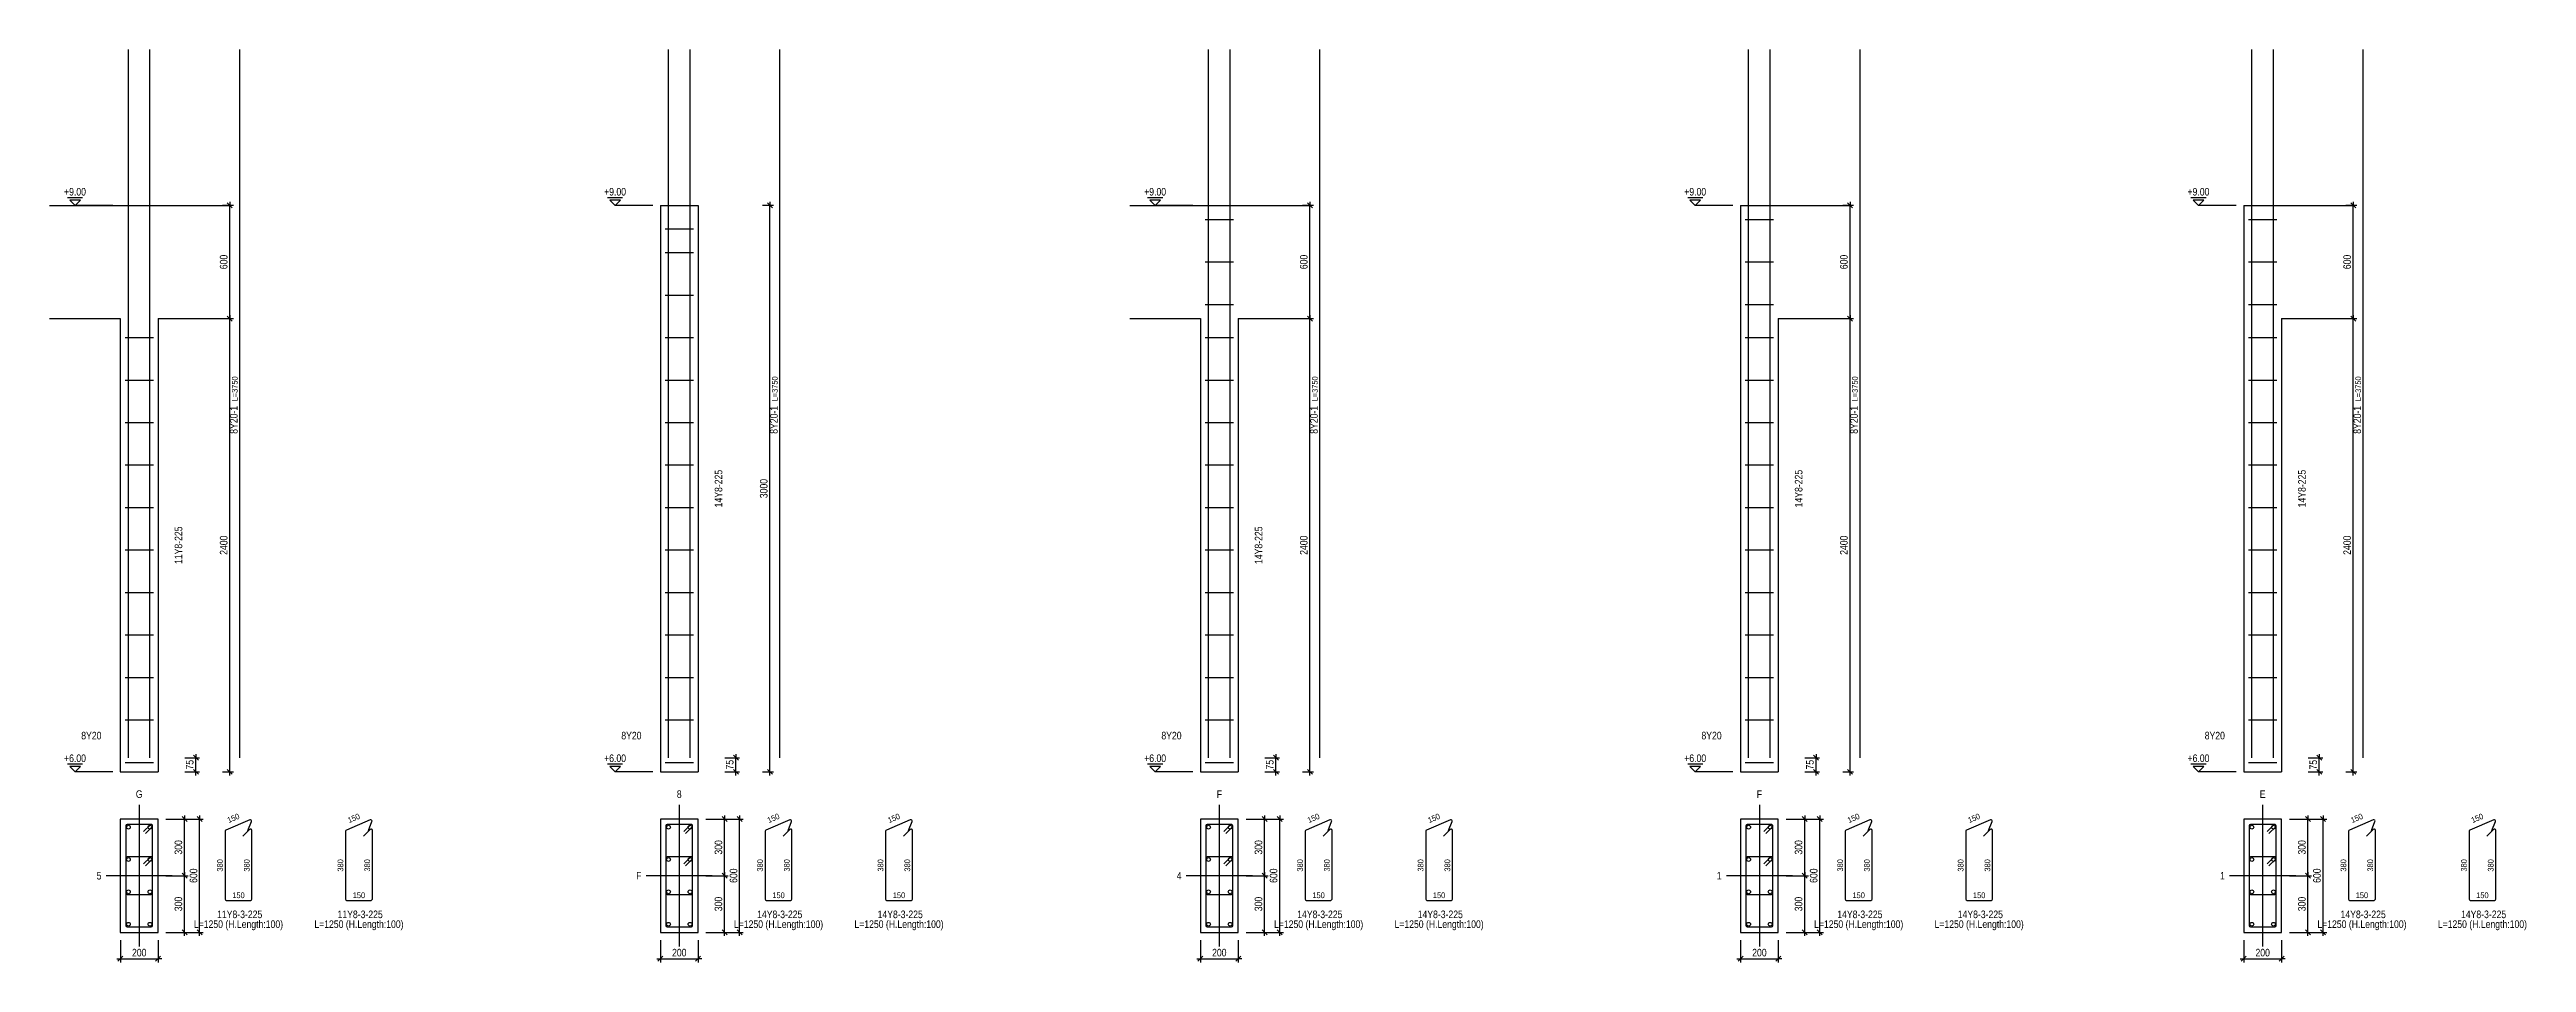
# Model space of a CAD drawing. Extents: x 0 to 206258, y -403073 to 0.
# Drawn here: x 122243 to 155051, y -130139 to -118053 of the extents above; entities that cross this region are included whole.
import ezdxf
from ezdxf.enums import TextEntityAlignment as Align
from ezdxf.lldxf.tags import DXFTag

# ---------------------------------------------------------------- set-up
doc = ezdxf.new("R2010")
doc.units = 0
doc.header["$LTSCALE"] = 1000
for name, color, linetype in [('Axis Line(Dir 1)', 8, 'CENTER2'), ('Axis Line(Dir 2)', 150, 'CENTER2'), ('Column Line(D)', 1, 'Continuous'), ('Dimension Line', 5, 'Continuous'), ('Dimension Text', 5, 'Continuous'), ('Link Line', 3, 'Continuous'), ('Rebar Label', 6, 'Continuous'), ('Rebar Length Text', 8, 'Continuous'), ('Rebar Line', 7, 'Continuous'), ('Top Rebar Label', 6, 'Continuous'), ('Top Rebar Length Text', 8, 'Continuous'), ('Top Rebar Line', 7, 'Continuous')]:
    doc.layers.add(name, color=color, linetype=linetype)
for name, color, linetype, true_color in [('Level Mark Line', 253, 'Continuous', 0x828282), ('Level Mark Text', 253, 'Continuous', 0x828282), ('Link Label', 94, 'Continuous', 0x008100), ('Link Length Text', 94, 'Continuous', 0x008100)]:
    doc.layers.add(name, color=color, linetype=linetype, true_color=true_color)
doc.styles.add('Dimension Text', font='ARIALN.TTF', dxfattribs={"height": 100})
doc.styles.add('Level Mark Text', font='ARIALN.TTF', dxfattribs={"height": 100})
doc.styles.add('Link Label', font='ARIALN.TTF', dxfattribs={"height": 100})
doc.styles.add('Link Length Text', font='ARIALN.TTF', dxfattribs={"height": 100})
doc.styles.add('Rebar Label', font='ARIALN.TTF', dxfattribs={"height": 100})
doc.styles.add('Rebar Length Text', font='ARIALN.TTF', dxfattribs={"height": 75})
doc.styles.add('Top Rebar Label', font='ARIALN.TTF', dxfattribs={"height": 100})
doc.styles.add('Top Rebar Length Text', font='ARIALN.TTF', dxfattribs={"height": 75})
tags = doc.linetypes.add('CENTER2', pattern=[1.125, 0.75, -0.125, 0.125, -0.125]).pattern_tags.tags
tags[10:11] = [DXFTag(74, 4), DXFTag(75, 0), DXFTag(340, '0'), DXFTag(46, 0.0), DXFTag(50, 0.0), DXFTag(44, 0.0), DXFTag(45, 0.0)]
tags[8:9] = [DXFTag(74, 4), DXFTag(75, 0), DXFTag(340, '0'), DXFTag(46, 0.0), DXFTag(50, 0.0), DXFTag(44, 0.0), DXFTag(45, 0.0)]
tags[6:7] = [DXFTag(74, 4), DXFTag(75, 0), DXFTag(340, '0'), DXFTag(46, 0.0), DXFTag(50, 0.0), DXFTag(44, 0.0), DXFTag(45, 0.0)]
tags[4:5] = [DXFTag(74, 4), DXFTag(75, 0), DXFTag(340, '0'), DXFTag(46, 0.0), DXFTag(50, 0.0), DXFTag(44, 0.0), DXFTag(45, 0.0)]
doc.dimstyles.new('COLUMNELV', dxfattribs={"dimtxt": 100, "dimasz": 30, "dimexe": 48.3, "dimexo": 103.5, "dimgap": 30, "dimtad": 1, "dimtoh": 1, "dimdec": 1, "dimlfac": 0.4, "dimdsep": 46, "dimtxsty": 'Dimension Text', "dimblk": 'PCDIM_TICK', "dimcen": 0.09, "dimclrd": 5, "dimclre": 5, "dimclrt": 5, "dimadec": 1, "dimazin": 0, "dimtp": 1, "dimtm": 1, "dimtfac": 1, "dimtdec": 4, "dimtofl": 0, "dimtmove": 0, "dimatfit": 3, "dimfxl": 1, "dimtolj": 1, "dimtzin": 0, "dimarcsym": 0})

msp = doc.modelspace()

# ---------------------------------------------------------------- texts
at = {"layer": 'Dimension Text', "transparency": 33554687, "style": 'Dimension Text'}
for s, p in [('G', (123430.562, -127990.237)), ('8', (130583.947, -127990.237)), ('F', (137737.331, -127990.237)), ('F', (144890.716, -127990.237)), ('E', (151556.601, -127990.237))]:
    msp.add_text(s, height=100, dxfattribs=at).set_placement(p, align=Align.BOTTOM_CENTER)
for s, p in [('5', (122930.562, -128990.237)), ('F', (130083.947, -128990.237)), ('4', (137237.331, -128990.237)), ('1', (144390.716, -128990.237)), ('1', (151056.601, -128990.237))]:
    msp.add_text(s, height=100, dxfattribs=at).set_placement(p, align=Align.MIDDLE_RIGHT)
at = {"layer": 'Level Mark Text', "transparency": 33554687, "style": 'Level Mark Text'}
for s, p in [('+9.00', (122580.562, -120015.237)), ('+9.00', (129733.947, -120015.237)), ('+9.00', (136887.331, -120015.237)), ('+9.00', (144040.716, -120015.237)), ('+9.00', (150706.601, -120015.237)), ('+6.00', (122580.562, -127515.237)), ('+6.00', (129733.947, -127515.237)), ('+6.00', (136887.331, -127515.237)), ('+6.00', (144040.716, -127515.237)), ('+6.00', (150706.601, -127515.237))]:
    msp.add_text(s, height=100, dxfattribs=at).set_placement(p, align=Align.BOTTOM_CENTER)
at = {"layer": 'Link Label', "transparency": 33554687, "style": 'Link Label'}
for s, p in [(' 11Y8-3-225', (124745.562, -129551.904)), (' 11Y8-3-225', (126341.152, -129551.904)), (' 14Y8-3-225', (131898.947, -129551.904)), (' 14Y8-3-225', (133494.537, -129551.904)), (' 14Y8-3-225', (139052.331, -129551.904)), (' 14Y8-3-225', (140647.921, -129551.904)), (' 14Y8-3-225', (146205.716, -129551.904)), (' 14Y8-3-225', (147801.306, -129551.904)), (' 14Y8-3-225', (152871.601, -129551.904)), (' 14Y8-3-225', (154467.191, -129551.904))]:
    msp.add_text(s, height=100, dxfattribs=at).set_placement(p, align=Align.CENTER)
at = {"layer": 'Link Length Text', "transparency": 33554687, "style": 'Link Length Text'}
for p in [(124745.562, -129681.904), (126341.152, -129681.904), (131898.947, -129681.904), (133494.537, -129681.904), (139052.331, -129681.904), (140647.921, -129681.904), (146205.716, -129681.904), (147801.306, -129681.904), (152871.601, -129681.904), (154467.191, -129681.904)]:
    msp.add_text('L=1250 (H.Length:100)', height=100, dxfattribs=at).set_placement(p, align=Align.CENTER)
at = {"layer": 'Rebar Label', "transparency": 33554687, "style": 'Rebar Label'}
for s, p in [('14Y8-225', (131183.947, -123865.237)), ('14Y8-225', (145490.716, -123865.237)), ('14Y8-225', (152156.601, -123865.237)), ('11Y8-225', (124030.562, -124615.237)), ('14Y8-225', (138337.331, -124615.237))]:
    msp.add_text(s, height=100, rotation=90, dxfattribs=at).set_placement(p, align=Align.BOTTOM_CENTER)
at = {"layer": 'Rebar Length Text', "transparency": 33554687, "style": 'Rebar Length Text'}
for s, rotation, p in [('150', 22.9057699, (124691.783, -128262.961)), ('150', 22.9057699, (126287.373, -128262.961)), ('150', 22.9057699, (131845.168, -128262.961)), ('150', 22.9057699, (133440.758, -128262.961)), ('150', 22.9057699, (138998.553, -128262.961)), ('150', 22.9057699, (140594.142, -128262.961)), ('150', 22.9057699, (146151.937, -128262.961)), ('150', 22.9057699, (147747.527, -128262.961)), ('150', 22.9057699, (152817.822, -128262.961)), ('150', 22.9057699, (154413.412, -128262.961)), ('380', 90, (124538.062, -128853.571)), ('380', 90, (124893.062, -128853.571)), ('380', 90, (126133.652, -128853.571)), ('380', 90, (126488.652, -128853.571)), ('380', 90, (131691.447, -128853.571)), ('380', 90, (132046.447, -128853.571)), ('380', 90, (133287.037, -128853.571)), ('380', 90, (133642.037, -128853.571)), ('380', 90, (138844.831, -128853.571)), ('380', 90, (139199.831, -128853.571)), ('380', 90, (140440.421, -128853.571)), ('380', 90, (140795.421, -128853.571)), ('380', 90, (145998.216, -128853.571)), ('380', 90, (146353.216, -128853.571)), ('380', 90, (147593.806, -128853.571)), ('380', 90, (147948.806, -128853.571)), ('380', 90, (152664.101, -128853.571)), ('380', 90, (153019.101, -128853.571)), ('380', 90, (154259.691, -128853.571)), ('380', 90, (154614.691, -128853.571))]:
    msp.add_text(s, height=75, rotation=rotation, dxfattribs=at).set_placement(p, align=Align.CENTER)
for p in [(124745.562, -129286.904), (126341.152, -129286.904), (131898.947, -129286.904), (133494.537, -129286.904), (139052.331, -129286.904), (140647.921, -129286.904), (146205.716, -129286.904), (147801.306, -129286.904), (152871.601, -129286.904), (154467.191, -129286.904)]:
    msp.add_text('150', height=75, dxfattribs=at).set_placement(p, align=Align.CENTER)
at = {"layer": 'Top Rebar Label', "transparency": 33554687, "style": 'Top Rebar Label'}
for p in [(124733.915, -122770.237), (131887.3, -122770.237), (139040.684, -122770.237), (146194.069, -122770.237), (152859.954, -122770.237)]:
    msp.add_text(' 8Y20-1', height=100, rotation=90, dxfattribs=at).set_placement(p, align=Align.RIGHT)
for p in [(122930.562, -127215.237), (130083.947, -127215.237), (137237.331, -127215.237), (144390.716, -127215.237), (151056.601, -127215.237)]:
    msp.add_text(' 8Y20', height=100, dxfattribs=at).set_placement(p, align=Align.BOTTOM_RIGHT)
at = {"layer": 'Top Rebar Length Text', "transparency": 33554687, "style": 'Top Rebar Length Text'}
for p in [(124733.915, -122710.237), (131887.3, -122710.237), (139040.684, -122710.237), (146194.069, -122710.237), (152859.954, -122710.237)]:
    msp.add_text('L=3750', height=75, rotation=90, dxfattribs=at).set_placement(p)

# ---------------------------------------------------------------- blocks, each defined once
blk = doc.blocks.new('PCDIM_TICK')
at = {"layer": 'Dimension Line', "color": 0, "transparency": 33554687}
for p, q in [((1.1, 1.1), (-1.1, -1.1)), ((1.6, 0), (0, 0))]:
    blk.add_line(p, q, dxfattribs=at)
blk = doc.blocks.new('*U2252')
at = {"layer": 'Dimension Line', "color": 5, "true_color": 0x0000ff, "transparency": 16777216}
for p, q in [((124534, -121615), (124679, -121615)), ((124631, -127615), (124631, -121615)), ((124534, -127615), (124679, -127615))]:
    blk.add_line(p, q, dxfattribs=at)
at = {"layer": 'Dimension Line', "color": 5, "true_color": 0x0000ff, "transparency": 16777216, "xscale": 30, "yscale": 30}
for p, rotation in [((124631, -121615), 89.99999999999447), ((124631, -127615), 269.9999999999834)]:
    blk.add_blockref('PCDIM_TICK', p, dxfattribs=dict(at, rotation=rotation))
at = {"layer": 'Dimension Line', "color": 5, "true_color": 0x0000ff, "transparency": 16777216, "insert": (124601, -124615), "char_height": 100, "width": 247.25, "attachment_point": 8, "rotation": 90, "style": 'Dimension Text'}
blk.add_mtext('2400', dxfattribs=at)
blk = doc.blocks.new('*U2253')
at = {"layer": 'Dimension Line', "color": 5, "true_color": 0x0000ff, "transparency": 16777216}
for p, q in [((124534, -120115), (124679, -120115)), ((124631, -121615), (124631, -120115)), ((124534, -121615), (124679, -121615))]:
    blk.add_line(p, q, dxfattribs=at)
at = {"layer": 'Dimension Line', "color": 5, "true_color": 0x0000ff, "transparency": 16777216, "xscale": 30, "yscale": 30}
for p, rotation in [((124631, -120115), 89.99999999999447), ((124631, -121615), 269.9999999999834)]:
    blk.add_blockref('PCDIM_TICK', p, dxfattribs=dict(at, rotation=rotation))
at = {"layer": 'Dimension Line', "color": 5, "true_color": 0x0000ff, "transparency": 16777216, "insert": (124601, -120865), "char_height": 100, "width": 181.97, "attachment_point": 8, "rotation": 90, "style": 'Dimension Text'}
blk.add_mtext('600', dxfattribs=at)
blk = doc.blocks.new('*U2254')
at = {"layer": 'Dimension Line', "color": 5, "true_color": 0x0000ff, "transparency": 16777216}
for p, q in [((124034, -127428), (124229, -127428)), ((124034, -127615), (124229, -127615)), ((124181, -127615), (124181, -127428))]:
    blk.add_line(p, q, dxfattribs=at)
at = {"layer": 'Dimension Line', "color": 5, "true_color": 0x0000ff, "transparency": 16777216, "xscale": 30, "yscale": 30}
for p, rotation in [((124181, -127428), 89.99999999999447), ((124181, -127615), 269.9999999999834)]:
    blk.add_blockref('PCDIM_TICK', p, dxfattribs=dict(at, rotation=rotation))
at = {"layer": 'Dimension Line', "color": 5, "true_color": 0x0000ff, "transparency": 16777216, "insert": (124151, -127521), "char_height": 100, "width": 117.23, "attachment_point": 8, "rotation": 90, "style": 'Dimension Text'}
blk.add_mtext('75', dxfattribs=at)
blk = doc.blocks.new('*U2255')
at = {"layer": 'Dimension Line', "color": 5, "true_color": 0x0000ff, "transparency": 16777216}
for p, q in [((123181, -129844), (123181, -130139)), ((123681, -129844), (123681, -130139)), ((123181, -130090), (123681, -130090))]:
    blk.add_line(p, q, dxfattribs=at)
at = {"layer": 'Dimension Line', "color": 5, "true_color": 0x0000ff, "transparency": 16777216, "xscale": 30, "yscale": 30, "rotation": 180.0000000000004}
blk.add_blockref('PCDIM_TICK', (123181, -130090), dxfattribs=at)
at = {"layer": 'Dimension Line', "color": 5, "true_color": 0x0000ff, "transparency": 16777216, "xscale": 30, "yscale": 30}
blk.add_blockref('PCDIM_TICK', (123681, -130090), dxfattribs=at)
at = {"layer": 'Dimension Line', "color": 5, "true_color": 0x0000ff, "transparency": 16777216, "insert": (123431, -130060), "char_height": 100, "width": 182.77, "attachment_point": 8, "style": 'Dimension Text'}
blk.add_mtext('200', dxfattribs=at)
blk = doc.blocks.new('*U2256')
at = {"layer": 'Dimension Line', "color": 5, "true_color": 0x0000ff, "transparency": 16777216}
for p, q in [((123784, -128990), (124079, -128990)), ((124031, -129740), (124031, -128990)), ((123784, -129740), (124079, -129740))]:
    blk.add_line(p, q, dxfattribs=at)
at = {"layer": 'Dimension Line', "color": 5, "true_color": 0x0000ff, "transparency": 16777216, "xscale": 30, "yscale": 30}
for p, rotation in [((124031, -128990), 89.99999999999447), ((124031, -129740), 269.9999999999834)]:
    blk.add_blockref('PCDIM_TICK', p, dxfattribs=dict(at, rotation=rotation))
at = {"layer": 'Dimension Line', "color": 5, "true_color": 0x0000ff, "transparency": 16777216, "insert": (124001, -129365), "char_height": 100, "width": 181.5, "attachment_point": 8, "rotation": 90, "style": 'Dimension Text'}
blk.add_mtext('300', dxfattribs=at)
blk = doc.blocks.new('*U2257')
at = {"layer": 'Dimension Line', "color": 5, "true_color": 0x0000ff, "transparency": 16777216}
for p, q in [((123784, -128240), (124079, -128240)), ((124031, -128990), (124031, -128240)), ((123784, -128990), (124079, -128990))]:
    blk.add_line(p, q, dxfattribs=at)
at = {"layer": 'Dimension Line', "color": 5, "true_color": 0x0000ff, "transparency": 16777216, "xscale": 30, "yscale": 30}
for p, rotation in [((124031, -128240), 89.99999999999447), ((124031, -128990), 269.9999999999834)]:
    blk.add_blockref('PCDIM_TICK', p, dxfattribs=dict(at, rotation=rotation))
at = {"layer": 'Dimension Line', "color": 5, "true_color": 0x0000ff, "transparency": 16777216, "insert": (124001, -128615), "char_height": 100, "width": 181.5, "attachment_point": 8, "rotation": 90, "style": 'Dimension Text'}
blk.add_mtext('300', dxfattribs=at)
blk = doc.blocks.new('*U2258')
at = {"layer": 'Dimension Line', "color": 5, "true_color": 0x0000ff, "transparency": 16777216}
for p, q in [((123784, -128240), (124279, -128240)), ((124231, -129740), (124231, -128240)), ((123784, -129740), (124279, -129740))]:
    blk.add_line(p, q, dxfattribs=at)
at = {"layer": 'Dimension Line', "color": 5, "true_color": 0x0000ff, "transparency": 16777216, "xscale": 30, "yscale": 30}
for p, rotation in [((124231, -128240), 89.99999999999447), ((124231, -129740), 269.9999999999834)]:
    blk.add_blockref('PCDIM_TICK', p, dxfattribs=dict(at, rotation=rotation))
at = {"layer": 'Dimension Line', "color": 5, "true_color": 0x0000ff, "transparency": 16777216, "insert": (124201, -128990), "char_height": 100, "width": 181.97, "attachment_point": 8, "rotation": 90, "style": 'Dimension Text'}
blk.add_mtext('600', dxfattribs=at)
blk = doc.blocks.new('*U2259')
at = {"layer": 'Dimension Line', "color": 5, "true_color": 0x0000ff, "transparency": 16777216}
for p, q in [((131687, -120115), (131832, -120115)), ((131784, -127615), (131784, -120115)), ((131687, -127615), (131832, -127615))]:
    blk.add_line(p, q, dxfattribs=at)
at = {"layer": 'Dimension Line', "color": 5, "true_color": 0x0000ff, "transparency": 16777216, "xscale": 30, "yscale": 30}
for p, rotation in [((131784, -120115), 89.99999999999447), ((131784, -127615), 269.9999999999834)]:
    blk.add_blockref('PCDIM_TICK', p, dxfattribs=dict(at, rotation=rotation))
at = {"layer": 'Dimension Line', "color": 5, "true_color": 0x0000ff, "transparency": 16777216, "insert": (131754, -123865), "char_height": 100, "width": 245.98, "attachment_point": 8, "rotation": 90, "style": 'Dimension Text'}
blk.add_mtext('3000', dxfattribs=at)
blk = doc.blocks.new('*U2260')
at = {"layer": 'Dimension Line', "color": 5, "true_color": 0x0000ff, "transparency": 16777216}
for p, q in [((131187, -127428), (131382, -127428)), ((131187, -127615), (131382, -127615)), ((131334, -127615), (131334, -127428))]:
    blk.add_line(p, q, dxfattribs=at)
at = {"layer": 'Dimension Line', "color": 5, "true_color": 0x0000ff, "transparency": 16777216, "xscale": 30, "yscale": 30}
for p, rotation in [((131334, -127428), 89.99999999999447), ((131334, -127615), 269.9999999999834)]:
    blk.add_blockref('PCDIM_TICK', p, dxfattribs=dict(at, rotation=rotation))
at = {"layer": 'Dimension Line', "color": 5, "true_color": 0x0000ff, "transparency": 16777216, "insert": (131304, -127521), "char_height": 100, "width": 117.23, "attachment_point": 8, "rotation": 90, "style": 'Dimension Text'}
blk.add_mtext('75', dxfattribs=at)
blk = doc.blocks.new('*U2261')
at = {"layer": 'Dimension Line', "color": 5, "true_color": 0x0000ff, "transparency": 16777216}
for p, q in [((130334, -129844), (130334, -130139)), ((130834, -129844), (130834, -130139)), ((130334, -130090), (130834, -130090))]:
    blk.add_line(p, q, dxfattribs=at)
at = {"layer": 'Dimension Line', "color": 5, "true_color": 0x0000ff, "transparency": 16777216, "xscale": 30, "yscale": 30, "rotation": 180.0000000000004}
blk.add_blockref('PCDIM_TICK', (130334, -130090), dxfattribs=at)
at = {"layer": 'Dimension Line', "color": 5, "true_color": 0x0000ff, "transparency": 16777216, "xscale": 30, "yscale": 30}
blk.add_blockref('PCDIM_TICK', (130834, -130090), dxfattribs=at)
at = {"layer": 'Dimension Line', "color": 5, "true_color": 0x0000ff, "transparency": 16777216, "insert": (130584, -130060), "char_height": 100, "width": 182.77, "attachment_point": 8, "style": 'Dimension Text'}
blk.add_mtext('200', dxfattribs=at)
blk = doc.blocks.new('*U2262')
at = {"layer": 'Dimension Line', "color": 5, "true_color": 0x0000ff, "transparency": 16777216}
for p, q in [((130937, -128990), (131232, -128990)), ((131184, -129740), (131184, -128990)), ((130937, -129740), (131232, -129740))]:
    blk.add_line(p, q, dxfattribs=at)
at = {"layer": 'Dimension Line', "color": 5, "true_color": 0x0000ff, "transparency": 16777216, "xscale": 30, "yscale": 30}
for p, rotation in [((131184, -128990), 89.99999999999447), ((131184, -129740), 269.9999999999834)]:
    blk.add_blockref('PCDIM_TICK', p, dxfattribs=dict(at, rotation=rotation))
at = {"layer": 'Dimension Line', "color": 5, "true_color": 0x0000ff, "transparency": 16777216, "insert": (131154, -129365), "char_height": 100, "width": 181.5, "attachment_point": 8, "rotation": 90, "style": 'Dimension Text'}
blk.add_mtext('300', dxfattribs=at)
blk = doc.blocks.new('*U2263')
at = {"layer": 'Dimension Line', "color": 5, "true_color": 0x0000ff, "transparency": 16777216}
for p, q in [((130937, -128240), (131232, -128240)), ((131184, -128990), (131184, -128240)), ((130937, -128990), (131232, -128990))]:
    blk.add_line(p, q, dxfattribs=at)
at = {"layer": 'Dimension Line', "color": 5, "true_color": 0x0000ff, "transparency": 16777216, "xscale": 30, "yscale": 30}
for p, rotation in [((131184, -128240), 89.99999999999447), ((131184, -128990), 269.9999999999834)]:
    blk.add_blockref('PCDIM_TICK', p, dxfattribs=dict(at, rotation=rotation))
at = {"layer": 'Dimension Line', "color": 5, "true_color": 0x0000ff, "transparency": 16777216, "insert": (131154, -128615), "char_height": 100, "width": 181.5, "attachment_point": 8, "rotation": 90, "style": 'Dimension Text'}
blk.add_mtext('300', dxfattribs=at)
blk = doc.blocks.new('*U2264')
at = {"layer": 'Dimension Line', "color": 5, "true_color": 0x0000ff, "transparency": 16777216}
for p, q in [((130937, -128240), (131432, -128240)), ((131384, -129740), (131384, -128240)), ((130937, -129740), (131432, -129740))]:
    blk.add_line(p, q, dxfattribs=at)
at = {"layer": 'Dimension Line', "color": 5, "true_color": 0x0000ff, "transparency": 16777216, "xscale": 30, "yscale": 30}
for p, rotation in [((131384, -128240), 89.99999999999447), ((131384, -129740), 269.9999999999834)]:
    blk.add_blockref('PCDIM_TICK', p, dxfattribs=dict(at, rotation=rotation))
at = {"layer": 'Dimension Line', "color": 5, "true_color": 0x0000ff, "transparency": 16777216, "insert": (131354, -128990), "char_height": 100, "width": 181.97, "attachment_point": 8, "rotation": 90, "style": 'Dimension Text'}
blk.add_mtext('600', dxfattribs=at)
blk = doc.blocks.new('*U2265')
at = {"layer": 'Dimension Line', "color": 5, "true_color": 0x0000ff, "transparency": 16777216}
for p, q in [((138841, -121615), (138986, -121615)), ((138937, -127615), (138937, -121615)), ((138841, -127615), (138986, -127615))]:
    blk.add_line(p, q, dxfattribs=at)
at = {"layer": 'Dimension Line', "color": 5, "true_color": 0x0000ff, "transparency": 16777216, "xscale": 30, "yscale": 30}
for p, rotation in [((138937, -121615), 89.99999999999447), ((138937, -127615), 269.9999999999834)]:
    blk.add_blockref('PCDIM_TICK', p, dxfattribs=dict(at, rotation=rotation))
at = {"layer": 'Dimension Line', "color": 5, "true_color": 0x0000ff, "transparency": 16777216, "insert": (138907, -124615), "char_height": 100, "width": 247.25, "attachment_point": 8, "rotation": 90, "style": 'Dimension Text'}
blk.add_mtext('2400', dxfattribs=at)
blk = doc.blocks.new('*U2266')
at = {"layer": 'Dimension Line', "color": 5, "true_color": 0x0000ff, "transparency": 16777216}
for p, q in [((138841, -120115), (138986, -120115)), ((138937, -121615), (138937, -120115)), ((138841, -121615), (138986, -121615))]:
    blk.add_line(p, q, dxfattribs=at)
at = {"layer": 'Dimension Line', "color": 5, "true_color": 0x0000ff, "transparency": 16777216, "xscale": 30, "yscale": 30}
for p, rotation in [((138937, -120115), 89.99999999999447), ((138937, -121615), 269.9999999999834)]:
    blk.add_blockref('PCDIM_TICK', p, dxfattribs=dict(at, rotation=rotation))
at = {"layer": 'Dimension Line', "color": 5, "true_color": 0x0000ff, "transparency": 16777216, "insert": (138907, -120865), "char_height": 100, "width": 181.97, "attachment_point": 8, "rotation": 90, "style": 'Dimension Text'}
blk.add_mtext('600', dxfattribs=at)
blk = doc.blocks.new('*U2267')
at = {"layer": 'Dimension Line', "color": 5, "true_color": 0x0000ff, "transparency": 16777216}
for p, q in [((138341, -127428), (138536, -127428)), ((138341, -127615), (138536, -127615)), ((138487, -127615), (138487, -127428))]:
    blk.add_line(p, q, dxfattribs=at)
at = {"layer": 'Dimension Line', "color": 5, "true_color": 0x0000ff, "transparency": 16777216, "xscale": 30, "yscale": 30}
for p, rotation in [((138487, -127428), 89.99999999999447), ((138487, -127615), 269.9999999999834)]:
    blk.add_blockref('PCDIM_TICK', p, dxfattribs=dict(at, rotation=rotation))
at = {"layer": 'Dimension Line', "color": 5, "true_color": 0x0000ff, "transparency": 16777216, "insert": (138457, -127521), "char_height": 100, "width": 117.23, "attachment_point": 8, "rotation": 90, "style": 'Dimension Text'}
blk.add_mtext('75', dxfattribs=at)
blk = doc.blocks.new('*U2268')
at = {"layer": 'Dimension Line', "color": 5, "true_color": 0x0000ff, "transparency": 16777216}
for p, q in [((137487, -129844), (137487, -130139)), ((137987, -129844), (137987, -130139)), ((137487, -130090), (137987, -130090))]:
    blk.add_line(p, q, dxfattribs=at)
at = {"layer": 'Dimension Line', "color": 5, "true_color": 0x0000ff, "transparency": 16777216, "xscale": 30, "yscale": 30, "rotation": 180.0000000000004}
blk.add_blockref('PCDIM_TICK', (137487, -130090), dxfattribs=at)
at = {"layer": 'Dimension Line', "color": 5, "true_color": 0x0000ff, "transparency": 16777216, "xscale": 30, "yscale": 30}
blk.add_blockref('PCDIM_TICK', (137987, -130090), dxfattribs=at)
at = {"layer": 'Dimension Line', "color": 5, "true_color": 0x0000ff, "transparency": 16777216, "insert": (137737, -130060), "char_height": 100, "width": 182.77, "attachment_point": 8, "style": 'Dimension Text'}
blk.add_mtext('200', dxfattribs=at)
blk = doc.blocks.new('*U2269')
at = {"layer": 'Dimension Line', "color": 5, "true_color": 0x0000ff, "transparency": 16777216}
for p, q in [((138091, -128990), (138386, -128990)), ((138337, -129740), (138337, -128990)), ((138091, -129740), (138386, -129740))]:
    blk.add_line(p, q, dxfattribs=at)
at = {"layer": 'Dimension Line', "color": 5, "true_color": 0x0000ff, "transparency": 16777216, "xscale": 30, "yscale": 30}
for p, rotation in [((138337, -128990), 89.99999999999447), ((138337, -129740), 269.9999999999834)]:
    blk.add_blockref('PCDIM_TICK', p, dxfattribs=dict(at, rotation=rotation))
at = {"layer": 'Dimension Line', "color": 5, "true_color": 0x0000ff, "transparency": 16777216, "insert": (138307, -129365), "char_height": 100, "width": 181.5, "attachment_point": 8, "rotation": 90, "style": 'Dimension Text'}
blk.add_mtext('300', dxfattribs=at)
blk = doc.blocks.new('*U2270')
at = {"layer": 'Dimension Line', "color": 5, "true_color": 0x0000ff, "transparency": 16777216}
for p, q in [((138091, -128240), (138386, -128240)), ((138337, -128990), (138337, -128240)), ((138091, -128990), (138386, -128990))]:
    blk.add_line(p, q, dxfattribs=at)
at = {"layer": 'Dimension Line', "color": 5, "true_color": 0x0000ff, "transparency": 16777216, "xscale": 30, "yscale": 30}
for p, rotation in [((138337, -128240), 89.99999999999447), ((138337, -128990), 269.9999999999834)]:
    blk.add_blockref('PCDIM_TICK', p, dxfattribs=dict(at, rotation=rotation))
at = {"layer": 'Dimension Line', "color": 5, "true_color": 0x0000ff, "transparency": 16777216, "insert": (138307, -128615), "char_height": 100, "width": 181.5, "attachment_point": 8, "rotation": 90, "style": 'Dimension Text'}
blk.add_mtext('300', dxfattribs=at)
blk = doc.blocks.new('*U2271')
at = {"layer": 'Dimension Line', "color": 5, "true_color": 0x0000ff, "transparency": 16777216}
for p, q in [((138091, -128240), (138586, -128240)), ((138537, -129740), (138537, -128240)), ((138091, -129740), (138586, -129740))]:
    blk.add_line(p, q, dxfattribs=at)
at = {"layer": 'Dimension Line', "color": 5, "true_color": 0x0000ff, "transparency": 16777216, "xscale": 30, "yscale": 30}
for p, rotation in [((138537, -128240), 89.99999999999447), ((138537, -129740), 269.9999999999834)]:
    blk.add_blockref('PCDIM_TICK', p, dxfattribs=dict(at, rotation=rotation))
at = {"layer": 'Dimension Line', "color": 5, "true_color": 0x0000ff, "transparency": 16777216, "insert": (138507, -128990), "char_height": 100, "width": 181.97, "attachment_point": 8, "rotation": 90, "style": 'Dimension Text'}
blk.add_mtext('600', dxfattribs=at)
blk = doc.blocks.new('*U2272')
at = {"layer": 'Dimension Line', "color": 5, "true_color": 0x0000ff, "transparency": 16777216}
for p, q in [((145994, -121615), (146139, -121615)), ((146091, -127615), (146091, -121615)), ((145994, -127615), (146139, -127615))]:
    blk.add_line(p, q, dxfattribs=at)
at = {"layer": 'Dimension Line', "color": 5, "true_color": 0x0000ff, "transparency": 16777216, "xscale": 30, "yscale": 30}
for p, rotation in [((146091, -121615), 89.99999999999447), ((146091, -127615), 269.9999999999834)]:
    blk.add_blockref('PCDIM_TICK', p, dxfattribs=dict(at, rotation=rotation))
at = {"layer": 'Dimension Line', "color": 5, "true_color": 0x0000ff, "transparency": 16777216, "insert": (146061, -124615), "char_height": 100, "width": 247.25, "attachment_point": 8, "rotation": 90, "style": 'Dimension Text'}
blk.add_mtext('2400', dxfattribs=at)
blk = doc.blocks.new('*U2273')
at = {"layer": 'Dimension Line', "color": 5, "true_color": 0x0000ff, "transparency": 16777216}
for p, q in [((145994, -120115), (146139, -120115)), ((146091, -121615), (146091, -120115)), ((145994, -121615), (146139, -121615))]:
    blk.add_line(p, q, dxfattribs=at)
at = {"layer": 'Dimension Line', "color": 5, "true_color": 0x0000ff, "transparency": 16777216, "xscale": 30, "yscale": 30}
for p, rotation in [((146091, -120115), 89.99999999999447), ((146091, -121615), 269.9999999999834)]:
    blk.add_blockref('PCDIM_TICK', p, dxfattribs=dict(at, rotation=rotation))
at = {"layer": 'Dimension Line', "color": 5, "true_color": 0x0000ff, "transparency": 16777216, "insert": (146061, -120865), "char_height": 100, "width": 181.97, "attachment_point": 8, "rotation": 90, "style": 'Dimension Text'}
blk.add_mtext('600', dxfattribs=at)
blk = doc.blocks.new('*U2274')
at = {"layer": 'Dimension Line', "color": 5, "true_color": 0x0000ff, "transparency": 16777216}
for p, q in [((145494, -127428), (145689, -127428)), ((145494, -127615), (145689, -127615)), ((145641, -127615), (145641, -127428))]:
    blk.add_line(p, q, dxfattribs=at)
at = {"layer": 'Dimension Line', "color": 5, "true_color": 0x0000ff, "transparency": 16777216, "xscale": 30, "yscale": 30}
for p, rotation in [((145641, -127428), 89.99999999999447), ((145641, -127615), 269.9999999999834)]:
    blk.add_blockref('PCDIM_TICK', p, dxfattribs=dict(at, rotation=rotation))
at = {"layer": 'Dimension Line', "color": 5, "true_color": 0x0000ff, "transparency": 16777216, "insert": (145611, -127521), "char_height": 100, "width": 117.23, "attachment_point": 8, "rotation": 90, "style": 'Dimension Text'}
blk.add_mtext('75', dxfattribs=at)
blk = doc.blocks.new('*U2275')
at = {"layer": 'Dimension Line', "color": 5, "true_color": 0x0000ff, "transparency": 16777216}
for p, q in [((144641, -129844), (144641, -130139)), ((145141, -129844), (145141, -130139)), ((144641, -130090), (145141, -130090))]:
    blk.add_line(p, q, dxfattribs=at)
at = {"layer": 'Dimension Line', "color": 5, "true_color": 0x0000ff, "transparency": 16777216, "xscale": 30, "yscale": 30, "rotation": 180.0000000000004}
blk.add_blockref('PCDIM_TICK', (144641, -130090), dxfattribs=at)
at = {"layer": 'Dimension Line', "color": 5, "true_color": 0x0000ff, "transparency": 16777216, "xscale": 30, "yscale": 30}
blk.add_blockref('PCDIM_TICK', (145141, -130090), dxfattribs=at)
at = {"layer": 'Dimension Line', "color": 5, "true_color": 0x0000ff, "transparency": 16777216, "insert": (144891, -130060), "char_height": 100, "width": 182.77, "attachment_point": 8, "style": 'Dimension Text'}
blk.add_mtext('200', dxfattribs=at)
blk = doc.blocks.new('*U2276')
at = {"layer": 'Dimension Line', "color": 5, "true_color": 0x0000ff, "transparency": 16777216}
for p, q in [((145244, -128990), (145539, -128990)), ((145491, -129740), (145491, -128990)), ((145244, -129740), (145539, -129740))]:
    blk.add_line(p, q, dxfattribs=at)
at = {"layer": 'Dimension Line', "color": 5, "true_color": 0x0000ff, "transparency": 16777216, "xscale": 30, "yscale": 30}
for p, rotation in [((145491, -128990), 89.99999999999447), ((145491, -129740), 269.9999999999834)]:
    blk.add_blockref('PCDIM_TICK', p, dxfattribs=dict(at, rotation=rotation))
at = {"layer": 'Dimension Line', "color": 5, "true_color": 0x0000ff, "transparency": 16777216, "insert": (145461, -129365), "char_height": 100, "width": 181.5, "attachment_point": 8, "rotation": 90, "style": 'Dimension Text'}
blk.add_mtext('300', dxfattribs=at)
blk = doc.blocks.new('*U2277')
at = {"layer": 'Dimension Line', "color": 5, "true_color": 0x0000ff, "transparency": 16777216}
for p, q in [((145244, -128240), (145539, -128240)), ((145491, -128990), (145491, -128240)), ((145244, -128990), (145539, -128990))]:
    blk.add_line(p, q, dxfattribs=at)
at = {"layer": 'Dimension Line', "color": 5, "true_color": 0x0000ff, "transparency": 16777216, "xscale": 30, "yscale": 30}
for p, rotation in [((145491, -128240), 89.99999999999447), ((145491, -128990), 269.9999999999834)]:
    blk.add_blockref('PCDIM_TICK', p, dxfattribs=dict(at, rotation=rotation))
at = {"layer": 'Dimension Line', "color": 5, "true_color": 0x0000ff, "transparency": 16777216, "insert": (145461, -128615), "char_height": 100, "width": 181.5, "attachment_point": 8, "rotation": 90, "style": 'Dimension Text'}
blk.add_mtext('300', dxfattribs=at)
blk = doc.blocks.new('*U2278')
at = {"layer": 'Dimension Line', "color": 5, "true_color": 0x0000ff, "transparency": 16777216}
for p, q in [((145244, -128240), (145739, -128240)), ((145691, -129740), (145691, -128240)), ((145244, -129740), (145739, -129740))]:
    blk.add_line(p, q, dxfattribs=at)
at = {"layer": 'Dimension Line', "color": 5, "true_color": 0x0000ff, "transparency": 16777216, "xscale": 30, "yscale": 30}
for p, rotation in [((145691, -128240), 89.99999999999447), ((145691, -129740), 269.9999999999834)]:
    blk.add_blockref('PCDIM_TICK', p, dxfattribs=dict(at, rotation=rotation))
at = {"layer": 'Dimension Line', "color": 5, "true_color": 0x0000ff, "transparency": 16777216, "insert": (145661, -128990), "char_height": 100, "width": 181.97, "attachment_point": 8, "rotation": 90, "style": 'Dimension Text'}
blk.add_mtext('600', dxfattribs=at)
blk = doc.blocks.new('*U2279')
at = {"layer": 'Dimension Line', "color": 5, "true_color": 0x0000ff, "transparency": 16777216}
for p, q in [((152660, -121615), (152805, -121615)), ((152757, -127615), (152757, -121615)), ((152660, -127615), (152805, -127615))]:
    blk.add_line(p, q, dxfattribs=at)
at = {"layer": 'Dimension Line', "color": 5, "true_color": 0x0000ff, "transparency": 16777216, "xscale": 30, "yscale": 30}
for p, rotation in [((152757, -121615), 89.99999999999447), ((152757, -127615), 269.9999999999834)]:
    blk.add_blockref('PCDIM_TICK', p, dxfattribs=dict(at, rotation=rotation))
at = {"layer": 'Dimension Line', "color": 5, "true_color": 0x0000ff, "transparency": 16777216, "insert": (152727, -124615), "char_height": 100, "width": 247.25, "attachment_point": 8, "rotation": 90, "style": 'Dimension Text'}
blk.add_mtext('2400', dxfattribs=at)
blk = doc.blocks.new('*U2280')
at = {"layer": 'Dimension Line', "color": 5, "true_color": 0x0000ff, "transparency": 16777216}
for p, q in [((152660, -120115), (152805, -120115)), ((152757, -121615), (152757, -120115)), ((152660, -121615), (152805, -121615))]:
    blk.add_line(p, q, dxfattribs=at)
at = {"layer": 'Dimension Line', "color": 5, "true_color": 0x0000ff, "transparency": 16777216, "xscale": 30, "yscale": 30}
for p, rotation in [((152757, -120115), 89.99999999999447), ((152757, -121615), 269.9999999999834)]:
    blk.add_blockref('PCDIM_TICK', p, dxfattribs=dict(at, rotation=rotation))
at = {"layer": 'Dimension Line', "color": 5, "true_color": 0x0000ff, "transparency": 16777216, "insert": (152727, -120865), "char_height": 100, "width": 181.97, "attachment_point": 8, "rotation": 90, "style": 'Dimension Text'}
blk.add_mtext('600', dxfattribs=at)
blk = doc.blocks.new('*U2281')
at = {"layer": 'Dimension Line', "color": 5, "true_color": 0x0000ff, "transparency": 16777216}
for p, q in [((152160, -127428), (152355, -127428)), ((152160, -127615), (152355, -127615)), ((152307, -127615), (152307, -127428))]:
    blk.add_line(p, q, dxfattribs=at)
at = {"layer": 'Dimension Line', "color": 5, "true_color": 0x0000ff, "transparency": 16777216, "xscale": 30, "yscale": 30}
for p, rotation in [((152307, -127428), 89.99999999999447), ((152307, -127615), 269.9999999999834)]:
    blk.add_blockref('PCDIM_TICK', p, dxfattribs=dict(at, rotation=rotation))
at = {"layer": 'Dimension Line', "color": 5, "true_color": 0x0000ff, "transparency": 16777216, "insert": (152277, -127521), "char_height": 100, "width": 117.23, "attachment_point": 8, "rotation": 90, "style": 'Dimension Text'}
blk.add_mtext('75', dxfattribs=at)
blk = doc.blocks.new('*U2282')
at = {"layer": 'Dimension Line', "color": 5, "true_color": 0x0000ff, "transparency": 16777216}
for p, q in [((151307, -129844), (151307, -130139)), ((151807, -129844), (151807, -130139)), ((151307, -130090), (151807, -130090))]:
    blk.add_line(p, q, dxfattribs=at)
at = {"layer": 'Dimension Line', "color": 5, "true_color": 0x0000ff, "transparency": 16777216, "xscale": 30, "yscale": 30, "rotation": 180.0000000000004}
blk.add_blockref('PCDIM_TICK', (151307, -130090), dxfattribs=at)
at = {"layer": 'Dimension Line', "color": 5, "true_color": 0x0000ff, "transparency": 16777216, "xscale": 30, "yscale": 30}
blk.add_blockref('PCDIM_TICK', (151807, -130090), dxfattribs=at)
at = {"layer": 'Dimension Line', "color": 5, "true_color": 0x0000ff, "transparency": 16777216, "insert": (151557, -130060), "char_height": 100, "width": 182.77, "attachment_point": 8, "style": 'Dimension Text'}
blk.add_mtext('200', dxfattribs=at)
blk = doc.blocks.new('*U2283')
at = {"layer": 'Dimension Line', "color": 5, "true_color": 0x0000ff, "transparency": 16777216}
for p, q in [((151910, -128990), (152205, -128990)), ((152157, -129740), (152157, -128990)), ((151910, -129740), (152205, -129740))]:
    blk.add_line(p, q, dxfattribs=at)
at = {"layer": 'Dimension Line', "color": 5, "true_color": 0x0000ff, "transparency": 16777216, "xscale": 30, "yscale": 30}
for p, rotation in [((152157, -128990), 89.99999999999447), ((152157, -129740), 269.9999999999834)]:
    blk.add_blockref('PCDIM_TICK', p, dxfattribs=dict(at, rotation=rotation))
at = {"layer": 'Dimension Line', "color": 5, "true_color": 0x0000ff, "transparency": 16777216, "insert": (152127, -129365), "char_height": 100, "width": 181.5, "attachment_point": 8, "rotation": 90, "style": 'Dimension Text'}
blk.add_mtext('300', dxfattribs=at)
blk = doc.blocks.new('*U2284')
at = {"layer": 'Dimension Line', "color": 5, "true_color": 0x0000ff, "transparency": 16777216}
for p, q in [((151910, -128240), (152205, -128240)), ((152157, -128990), (152157, -128240)), ((151910, -128990), (152205, -128990))]:
    blk.add_line(p, q, dxfattribs=at)
at = {"layer": 'Dimension Line', "color": 5, "true_color": 0x0000ff, "transparency": 16777216, "xscale": 30, "yscale": 30}
for p, rotation in [((152157, -128240), 89.99999999999447), ((152157, -128990), 269.9999999999834)]:
    blk.add_blockref('PCDIM_TICK', p, dxfattribs=dict(at, rotation=rotation))
at = {"layer": 'Dimension Line', "color": 5, "true_color": 0x0000ff, "transparency": 16777216, "insert": (152127, -128615), "char_height": 100, "width": 181.5, "attachment_point": 8, "rotation": 90, "style": 'Dimension Text'}
blk.add_mtext('300', dxfattribs=at)
blk = doc.blocks.new('*U2285')
at = {"layer": 'Dimension Line', "color": 5, "true_color": 0x0000ff, "transparency": 16777216}
for p, q in [((151910, -128240), (152405, -128240)), ((152357, -129740), (152357, -128240)), ((151910, -129740), (152405, -129740))]:
    blk.add_line(p, q, dxfattribs=at)
at = {"layer": 'Dimension Line', "color": 5, "true_color": 0x0000ff, "transparency": 16777216, "xscale": 30, "yscale": 30}
for p, rotation in [((152357, -128240), 89.99999999999447), ((152357, -129740), 269.9999999999834)]:
    blk.add_blockref('PCDIM_TICK', p, dxfattribs=dict(at, rotation=rotation))
at = {"layer": 'Dimension Line', "color": 5, "true_color": 0x0000ff, "transparency": 16777216, "insert": (152327, -128990), "char_height": 100, "width": 181.97, "attachment_point": 8, "rotation": 90, "style": 'Dimension Text'}
blk.add_mtext('600', dxfattribs=at)

# ---------------------------------------------------------------- dimensions: what is measured, and where the dimension line sits
at = {"layer": 'Dimension Line', "transparency": 33554687}
for p1, p2, distance, picture, middle in [((124430.562, -121615.237), (124430.562, -120115.237), -200, '*U2253', (124630.562, -120865.237)), ((131583.947, -127615.237), (131583.947, -120115.237), -200, '*U2259', (131783.947, -123865.237)), ((138737.331, -121615.237), (138737.331, -120115.237), -200, '*U2266', (138937.331, -120865.237)), ((145890.716, -121615.237), (145890.716, -120115.237), -200, '*U2273', (146090.716, -120865.237)), ((152556.601, -121615.237), (152556.601, -120115.237), -200, '*U2280', (152756.601, -120865.237)), ((124430.562, -127615.237), (124430.562, -121615.237), -200, '*U2252', (124630.562, -124615.237)), ((138737.331, -127615.237), (138737.331, -121615.237), -200, '*U2265', (138937.331, -124615.237)), ((145890.716, -127615.237), (145890.716, -121615.237), -200, '*U2272', (146090.716, -124615.237)), ((152556.601, -127615.237), (152556.601, -121615.237), -200, '*U2279', (152756.601, -124615.237)), ((123930.562, -127615.237), (123930.562, -127427.737), -250, '*U2254', (124180.562, -127521.487)), ((131083.947, -127615.237), (131083.947, -127427.737), -250, '*U2260', (131333.947, -127521.487)), ((138237.331, -127615.237), (138237.331, -127427.737), -250, '*U2267', (138487.331, -127521.487)), ((145390.716, -127615.237), (145390.716, -127427.737), -250, '*U2274', (145640.716, -127521.487)), ((152056.601, -127615.237), (152056.601, -127427.737), -250, '*U2281', (152306.601, -127521.487)), ((123680.562, -128990.237), (123680.562, -128240.237), -350, '*U2257', (124030.562, -128615.237)), ((123680.562, -129740.237), (123680.562, -128240.237), -550, '*U2258', (124230.562, -128990.237)), ((130833.947, -128990.237), (130833.947, -128240.237), -350, '*U2263', (131183.947, -128615.237)), ((130833.947, -129740.237), (130833.947, -128240.237), -550, '*U2264', (131383.947, -128990.237)), ((137987.331, -128990.237), (137987.331, -128240.237), -350, '*U2270', (138337.331, -128615.237)), ((137987.331, -129740.237), (137987.331, -128240.237), -550, '*U2271', (138537.331, -128990.237)), ((145140.716, -128990.237), (145140.716, -128240.237), -350, '*U2277', (145490.716, -128615.237)), ((145140.716, -129740.237), (145140.716, -128240.237), -550, '*U2278', (145690.716, -128990.237)), ((151806.601, -128990.237), (151806.601, -128240.237), -350, '*U2284', (152156.601, -128615.237)), ((151806.601, -129740.237), (151806.601, -128240.237), -550, '*U2285', (152356.601, -128990.237)), ((123680.562, -129740.237), (123680.562, -128990.237), -350, '*U2256', (124030.562, -129365.237)), ((130833.947, -129740.237), (130833.947, -128990.237), -350, '*U2262', (131183.947, -129365.237)), ((137987.331, -129740.237), (137987.331, -128990.237), -350, '*U2269', (138337.331, -129365.237)), ((145140.716, -129740.237), (145140.716, -128990.237), -350, '*U2276', (145490.716, -129365.237)), ((151806.601, -129740.237), (151806.601, -128990.237), -350, '*U2283', (152156.601, -129365.237)), ((123180.562, -129740.237), (123680.562, -129740.237), -350, '*U2255', (123430.562, -130090.237)), ((130333.947, -129740.237), (130833.947, -129740.237), -350, '*U2261', (130583.947, -130090.237)), ((137487.331, -129740.237), (137987.331, -129740.237), -350, '*U2268', (137737.331, -130090.237)), ((144640.716, -129740.237), (145140.716, -129740.237), -350, '*U2275', (144890.716, -130090.237)), ((151306.601, -129740.237), (151806.601, -129740.237), -350, '*U2282', (151556.601, -130090.237))]:
    dim = msp.add_aligned_dim(p1=p1, p2=p2, distance=distance, dimstyle='COLUMNELV', override={"dimscale": 1, "dimtxt": 100, "dimasz": 30, "dimexe": 48.3, "dimexo": 103.5, "dimgap": 30, "dimtad": 1, "dimtih": 0, "dimdec": 1, "dimlfac": 0.4, "dimzin": 8, "dimlunit": 2, "dimpost": '', "dimtxsty": 'Dimension Text', "dimblk": 'PCDIM_TICK', "dimse1": 0, "dimse2": 0, "dimsd2": 0, "dimclrd": 5, "dimclre": 5, "dimclrt": 5, "dimaunit": 0, "dimadec": 1, "dimazin": 0, "dimtol": 0, "dimtp": 1, "dimtm": 1, "dimtmove": 0}, dxfattribs=at)
    dim.commit()
    dim.dimension.update_dxf_attribs({"geometry": picture, "text_midpoint": middle})

# ---------------------------------------------------------------- linework, layer by layer
at = {"layer": 'Axis Line(Dir 1)', "transparency": 33554687}
for points in [[(123868.062, -128990.237), (122993.062, -128990.237)], [(131021.447, -128990.237), (130146.447, -128990.237)], [(138174.831, -128990.237), (137299.831, -128990.237)], [(145328.216, -128990.237), (144453.216, -128990.237)], [(151994.101, -128990.237), (151119.101, -128990.237)]]:
    msp.add_lwpolyline(points, dxfattribs=at)
at = {"layer": 'Axis Line(Dir 2)', "transparency": 33554687}
for points in [[(123430.562, -128052.737), (123430.562, -129927.737)], [(130583.947, -128052.737), (130583.947, -129927.737)], [(137737.331, -128052.737), (137737.331, -129927.737)], [(144890.716, -128052.737), (144890.716, -129927.737)], [(151556.601, -128052.737), (151556.601, -129927.737)]]:
    msp.add_lwpolyline(points, dxfattribs=at)
at = {"layer": 'Column Line(D)', "transparency": 33554687}
for points in [[(122243.062, -120115.237), (123180.562, -120115.237)], [(123180.562, -120115.237), (123680.562, -120115.237)], [(123680.562, -120115.237), (124618.062, -120115.237)], [(130333.947, -120115.237), (130333.947, -127615.237)], [(130333.947, -120115.237), (130833.947, -120115.237)], [(130833.947, -120115.237), (130833.947, -127615.237)], [(136549.831, -120115.237), (137487.331, -120115.237)], [(137487.331, -120115.237), (137987.331, -120115.237)], [(137987.331, -120115.237), (138924.831, -120115.237)], [(144640.716, -120115.237), (144640.716, -127615.237)], [(144640.716, -120115.237), (145140.716, -120115.237)], [(145140.716, -120115.237), (146078.216, -120115.237)], [(151306.601, -120115.237), (151306.601, -127615.237)], [(151306.601, -120115.237), (151806.601, -120115.237)], [(151806.601, -120115.237), (152744.101, -120115.237)], [(122243.062, -121615.237), (123180.562, -121615.237)], [(123180.562, -121615.237), (123180.562, -127615.237)], [(123680.562, -121615.237), (124618.062, -121615.237)], [(123680.562, -121615.237), (123680.562, -127615.237)], [(136549.831, -121615.237), (137487.331, -121615.237)], [(137487.331, -121615.237), (137487.331, -127615.237)], [(137987.331, -121615.237), (138924.831, -121615.237)], [(137987.331, -121615.237), (137987.331, -127615.237)], [(145140.716, -121615.237), (146078.216, -121615.237)], [(145140.716, -121615.237), (145140.716, -127615.237)], [(151806.601, -121615.237), (152744.101, -121615.237)], [(151806.601, -121615.237), (151806.601, -127615.237)], [(123180.562, -127615.237), (123680.562, -127615.237)], [(130333.947, -127615.237), (130833.947, -127615.237)], [(137487.331, -127615.237), (137987.331, -127615.237)], [(144640.716, -127615.237), (145140.716, -127615.237)], [(151306.601, -127615.237), (151806.601, -127615.237)]]:
    msp.add_lwpolyline(points, dxfattribs=at)
for points in [[(123180.562, -129740.237), (123680.562, -129740.237), (123680.562, -128240.237), (123180.562, -128240.237)], [(130333.947, -129740.237), (130833.947, -129740.237), (130833.947, -128240.237), (130333.947, -128240.237)], [(137487.331, -129740.237), (137987.331, -129740.237), (137987.331, -128240.237), (137487.331, -128240.237)], [(144640.716, -129740.237), (145140.716, -129740.237), (145140.716, -128240.237), (144640.716, -128240.237)], [(151306.601, -129740.237), (151806.601, -129740.237), (151806.601, -128240.237), (151306.601, -128240.237)]]:
    msp.add_lwpolyline(points, close=True, dxfattribs=at)
at = {"layer": 'Level Mark Line', "transparency": 33554687}
for points in [[(122680.562, -120015.237), (122480.562, -120015.237)], [(122580.562, -120115.237), (122651.273, -120044.527), (122509.851, -120044.527), (122580.562, -120115.237)], [(129833.947, -120015.237), (129633.947, -120015.237)], [(129733.947, -120115.237), (129804.657, -120044.527), (129663.236, -120044.527), (129733.947, -120115.237)], [(136987.331, -120015.237), (136787.331, -120015.237)], [(136887.331, -120115.237), (136958.042, -120044.527), (136816.621, -120044.527), (136887.331, -120115.237)], [(144140.716, -120015.237), (143940.716, -120015.237)], [(144040.716, -120115.237), (144111.427, -120044.527), (143970.006, -120044.527), (144040.716, -120115.237)], [(150806.601, -120015.237), (150606.601, -120015.237)], [(150706.601, -120115.237), (150777.312, -120044.527), (150635.89, -120044.527), (150706.601, -120115.237)], [(123080.562, -120115.237), (122580.562, -120115.237)], [(130233.947, -120115.237), (129733.947, -120115.237)], [(137387.331, -120115.237), (136887.331, -120115.237)], [(144540.716, -120115.237), (144040.716, -120115.237)], [(151206.601, -120115.237), (150706.601, -120115.237)], [(122680.562, -127515.237), (122480.562, -127515.237)], [(122580.562, -127615.237), (122651.273, -127544.527), (122509.851, -127544.527), (122580.562, -127615.237)], [(123080.562, -127615.237), (122580.562, -127615.237)], [(129833.947, -127515.237), (129633.947, -127515.237)], [(129733.947, -127615.237), (129804.657, -127544.527), (129663.236, -127544.527), (129733.947, -127615.237)], [(130233.947, -127615.237), (129733.947, -127615.237)], [(136987.331, -127515.237), (136787.331, -127515.237)], [(136887.331, -127615.237), (136958.042, -127544.527), (136816.621, -127544.527), (136887.331, -127615.237)], [(137387.331, -127615.237), (136887.331, -127615.237)], [(144140.716, -127515.237), (143940.716, -127515.237)], [(144040.716, -127615.237), (144111.427, -127544.527), (143970.006, -127544.527), (144040.716, -127615.237)], [(144540.716, -127615.237), (144040.716, -127615.237)], [(150806.601, -127515.237), (150606.601, -127515.237)], [(150706.601, -127615.237), (150777.312, -127544.527), (150635.89, -127544.527), (150706.601, -127615.237)], [(151206.601, -127615.237), (150706.601, -127615.237)]]:
    msp.add_lwpolyline(points, dxfattribs=at)
at = {"layer": 'Link Line', "transparency": 33554687}
for p, q in [((137549.831, -120302.737), (137924.831, -120302.737)), ((144703.216, -120302.737), (145078.216, -120302.737)), ((151369.101, -120302.737), (151744.101, -120302.737)), ((130396.447, -120427.737), (130771.447, -120427.737)), ((130396.447, -120740.237), (130771.447, -120740.237)), ((137549.831, -120865.237), (137924.831, -120865.237)), ((144703.216, -120865.237), (145078.216, -120865.237)), ((151369.101, -120865.237), (151744.101, -120865.237)), ((130396.447, -121302.737), (130771.447, -121302.737)), ((137549.831, -121427.737), (137924.831, -121427.737)), ((144703.216, -121427.737), (145078.216, -121427.737)), ((151369.101, -121427.737), (151744.101, -121427.737)), ((123243.062, -121865.237), (123618.062, -121865.237)), ((130396.447, -121865.237), (130771.447, -121865.237)), ((137549.831, -121865.237), (137924.831, -121865.237)), ((144703.216, -121865.237), (145078.216, -121865.237)), ((151369.101, -121865.237), (151744.101, -121865.237)), ((123243.062, -122427.737), (123618.062, -122427.737)), ((130396.447, -122427.737), (130771.447, -122427.737)), ((137549.831, -122427.737), (137924.831, -122427.737)), ((144703.216, -122427.737), (145078.216, -122427.737)), ((151369.101, -122427.737), (151744.101, -122427.737)), ((123243.062, -122990.237), (123618.062, -122990.237)), ((130396.447, -122990.237), (130771.447, -122990.237)), ((137549.831, -122990.237), (137924.831, -122990.237)), ((144703.216, -122990.237), (145078.216, -122990.237)), ((151369.101, -122990.237), (151744.101, -122990.237)), ((123243.062, -123552.737), (123618.062, -123552.737)), ((130396.447, -123552.737), (130771.447, -123552.737)), ((137549.831, -123552.737), (137924.831, -123552.737)), ((144703.216, -123552.737), (145078.216, -123552.737)), ((151369.101, -123552.737), (151744.101, -123552.737)), ((123243.062, -124115.237), (123618.062, -124115.237)), ((130396.447, -124115.237), (130771.447, -124115.237)), ((137549.831, -124115.237), (137924.831, -124115.237)), ((144703.216, -124115.237), (145078.216, -124115.237)), ((151369.101, -124115.237), (151744.101, -124115.237)), ((123243.062, -124677.737), (123618.062, -124677.737)), ((130396.447, -124677.737), (130771.447, -124677.737)), ((137549.831, -124677.737), (137924.831, -124677.737)), ((144703.216, -124677.737), (145078.216, -124677.737)), ((151369.101, -124677.737), (151744.101, -124677.737)), ((123243.062, -125240.237), (123618.062, -125240.237)), ((130396.447, -125240.237), (130771.447, -125240.237)), ((137549.831, -125240.237), (137924.831, -125240.237)), ((144703.216, -125240.237), (145078.216, -125240.237)), ((151369.101, -125240.237), (151744.101, -125240.237)), ((123243.062, -125802.737), (123618.062, -125802.737)), ((130396.447, -125802.737), (130771.447, -125802.737)), ((137549.831, -125802.737), (137924.831, -125802.737)), ((144703.216, -125802.737), (145078.216, -125802.737)), ((151369.101, -125802.737), (151744.101, -125802.737)), ((123243.062, -126365.237), (123618.062, -126365.237)), ((130396.447, -126365.237), (130771.447, -126365.237)), ((137549.831, -126365.237), (137924.831, -126365.237)), ((144703.216, -126365.237), (145078.216, -126365.237)), ((151369.101, -126365.237), (151744.101, -126365.237)), ((123243.062, -126927.737), (123618.062, -126927.737)), ((130396.447, -126927.737), (130771.447, -126927.737)), ((137549.831, -126927.737), (137924.831, -126927.737)), ((144703.216, -126927.737), (145078.216, -126927.737)), ((151369.101, -126927.737), (151744.101, -126927.737)), ((123243.062, -127490.237), (123618.062, -127490.237)), ((130396.447, -127490.237), (130771.447, -127490.237)), ((137549.831, -127490.237), (137924.831, -127490.237)), ((144703.216, -127490.237), (145078.216, -127490.237)), ((151369.101, -127490.237), (151744.101, -127490.237))]:
    msp.add_line(p, q, dxfattribs=at)
for points in [[(124871.079, -128390.589), (124918.095, -128274.768, 0.668178638), (124895.069, -128252.065), (124578.751, -128385.721, 0.301414294), (124568.062, -128401.841), (124568.062, -129299.404, 0.414213562), (124585.562, -129316.904), (124905.562, -129316.904, 0.414213562), (124923.062, -129299.404), (124923.062, -128390.237, 0.668178638), (124893.188, -128377.863), (124804.799, -128466.251)], [(126466.668, -128390.589), (126513.685, -128274.768, 0.668178638), (126490.659, -128252.066), (126174.34, -128385.721, 0.301414294), (126163.652, -128401.841), (126163.652, -129299.404, 0.414213562), (126181.152, -129316.904), (126501.152, -129316.904, 0.414213562), (126518.652, -129299.404), (126518.652, -128390.238, 0.668178638), (126488.777, -128377.863), (126400.389, -128466.252)], [(132024.463, -128390.589), (132071.48, -128274.768, 0.668178638), (132048.454, -128252.065), (131732.135, -128385.721, 0.301414294), (131721.447, -128401.841), (131721.447, -129299.404, 0.414213562), (131738.947, -129316.904), (132058.947, -129316.904, 0.414213562), (132076.447, -129299.404), (132076.447, -128390.237, 0.668178638), (132046.572, -128377.863), (131958.184, -128466.251)], [(133620.053, -128390.589), (133667.07, -128274.768, 0.668178638), (133644.043, -128252.066), (133327.725, -128385.721, 0.301414294), (133317.037, -128401.841), (133317.037, -129299.404, 0.414213562), (133334.537, -129316.904), (133654.537, -129316.904, 0.414213562), (133672.037, -129299.404), (133672.037, -128390.238, 0.668178638), (133642.162, -128377.863), (133553.774, -128466.252)], [(139177.848, -128390.589), (139224.865, -128274.768, 0.668178638), (139201.838, -128252.065), (138885.52, -128385.721, 0.301414294), (138874.831, -128401.841), (138874.831, -129299.404, 0.414213562), (138892.331, -129316.904), (139212.331, -129316.904, 0.414213562), (139229.831, -129299.404), (139229.831, -128390.237, 0.668178638), (139199.957, -128377.863), (139111.569, -128466.251)], [(140773.438, -128390.589), (140820.454, -128274.768, 0.668178638), (140797.428, -128252.066), (140481.11, -128385.721, 0.301414294), (140470.421, -128401.841), (140470.421, -129299.404, 0.414213562), (140487.921, -129316.904), (140807.921, -129316.904, 0.414213562), (140825.421, -129299.404), (140825.421, -128390.238, 0.668178638), (140795.547, -128377.863), (140707.159, -128466.252)], [(146331.233, -128390.589), (146378.249, -128274.768, 0.668178638), (146355.223, -128252.065), (146038.905, -128385.721, 0.301414294), (146028.216, -128401.841), (146028.216, -129299.404, 0.414213562), (146045.716, -129316.904), (146365.716, -129316.904, 0.414213562), (146383.216, -129299.404), (146383.216, -128390.237, 0.668178638), (146353.342, -128377.863), (146264.953, -128466.251)], [(147926.823, -128390.589), (147973.839, -128274.768, 0.668178638), (147950.813, -128252.066), (147634.495, -128385.721, 0.301414294), (147623.806, -128401.841), (147623.806, -129299.404, 0.414213562), (147641.306, -129316.904), (147961.306, -129316.904, 0.414213562), (147978.806, -129299.404), (147978.806, -128390.238, 0.668178638), (147948.932, -128377.863), (147860.543, -128466.252)], [(152997.118, -128390.589), (153044.134, -128274.768, 0.668178638), (153021.108, -128252.065), (152704.79, -128385.721, 0.301414294), (152694.101, -128401.841), (152694.101, -129299.404, 0.414213562), (152711.601, -129316.904), (153031.601, -129316.904, 0.414213562), (153049.101, -129299.404), (153049.101, -128390.237, 0.668178638), (153019.227, -128377.863), (152930.838, -128466.251)], [(154592.708, -128390.589), (154639.724, -128274.768, 0.668178638), (154616.698, -128252.066), (154300.38, -128385.721, 0.301414294), (154289.691, -128401.841), (154289.691, -129299.404, 0.414213562), (154307.191, -129316.904), (154627.191, -129316.904, 0.414213562), (154644.691, -129299.404), (154644.691, -128390.238, 0.668178638), (154614.816, -128377.863), (154526.428, -128466.252)], [(123514.548, -128431), (123602.936, -128342.612, 0.668178638), (123590.562, -128312.737), (123270.562, -128312.737, 0.414213562), (123253.062, -128330.237), (123253.062, -129221.904, 0.414213562), (123270.562, -129239.404), (123590.562, -129239.404, 0.414213562), (123608.062, -129221.904), (123608.062, -128330.237, 0.668178638), (123578.188, -128317.863), (123489.799, -128406.251)], [(130667.933, -128431), (130756.321, -128342.612, 0.668178638), (130743.947, -128312.737), (130423.947, -128312.737, 0.414213562), (130406.447, -128330.237), (130406.447, -129221.904, 0.414213562), (130423.947, -129239.404), (130743.947, -129239.404, 0.414213562), (130761.447, -129221.904), (130761.447, -128330.237, 0.668178638), (130731.572, -128317.863), (130643.184, -128406.251)], [(137821.317, -128431), (137909.706, -128342.612, 0.668178638), (137897.331, -128312.737), (137577.331, -128312.737, 0.414213562), (137559.831, -128330.237), (137559.831, -129221.904, 0.414213562), (137577.331, -129239.404), (137897.331, -129239.404, 0.414213562), (137914.831, -129221.904), (137914.831, -128330.237, 0.668178638), (137884.957, -128317.863), (137796.569, -128406.251)], [(144974.702, -128431), (145063.091, -128342.612, 0.668178638), (145050.716, -128312.737), (144730.716, -128312.737, 0.414213562), (144713.216, -128330.237), (144713.216, -129221.904, 0.414213562), (144730.716, -129239.404), (145050.716, -129239.404, 0.414213562), (145068.216, -129221.904), (145068.216, -128330.237, 0.668178638), (145038.342, -128317.863), (144949.953, -128406.251)], [(151640.587, -128431), (151728.975, -128342.612, 0.668178638), (151716.601, -128312.737), (151396.601, -128312.737, 0.414213562), (151379.101, -128330.237), (151379.101, -129221.904, 0.414213562), (151396.601, -129239.404), (151716.601, -129239.404, 0.414213562), (151734.101, -129221.904), (151734.101, -128330.237, 0.668178638), (151704.227, -128317.863), (151615.838, -128406.251)], [(123514.548, -128859.333), (123602.936, -128770.945, 0.668178638), (123590.562, -128741.071), (123270.562, -128741.071, 0.414213562), (123253.062, -128758.571), (123253.062, -129650.237, 0.414213562), (123270.562, -129667.737), (123590.562, -129667.737, 0.414213562), (123608.062, -129650.237), (123608.062, -128758.571, 0.668178638), (123578.188, -128746.196), (123489.799, -128834.585)], [(130667.933, -128859.333), (130756.321, -128770.945, 0.668178638), (130743.947, -128741.071), (130423.947, -128741.071, 0.414213562), (130406.447, -128758.571), (130406.447, -129650.237, 0.414213562), (130423.947, -129667.737), (130743.947, -129667.737, 0.414213562), (130761.447, -129650.237), (130761.447, -128758.571, 0.668178638), (130731.572, -128746.196), (130643.184, -128834.585)], [(137821.317, -128859.333), (137909.706, -128770.945, 0.668178638), (137897.331, -128741.071), (137577.331, -128741.071, 0.414213562), (137559.831, -128758.571), (137559.831, -129650.237, 0.414213562), (137577.331, -129667.737), (137897.331, -129667.737, 0.414213562), (137914.831, -129650.237), (137914.831, -128758.571, 0.668178638), (137884.957, -128746.196), (137796.569, -128834.585)], [(144974.702, -128859.333), (145063.091, -128770.945, 0.668178638), (145050.716, -128741.071), (144730.716, -128741.071, 0.414213562), (144713.216, -128758.571), (144713.216, -129650.237, 0.414213562), (144730.716, -129667.737), (145050.716, -129667.737, 0.414213562), (145068.216, -129650.237), (145068.216, -128758.571, 0.668178638), (145038.342, -128746.196), (144949.953, -128834.585)], [(151640.587, -128859.333), (151728.975, -128770.945, 0.668178638), (151716.601, -128741.071), (151396.601, -128741.071, 0.414213562), (151379.101, -128758.571), (151379.101, -129650.237, 0.414213562), (151396.601, -129667.737), (151716.601, -129667.737, 0.414213562), (151734.101, -129650.237), (151734.101, -128758.571, 0.668178638), (151704.227, -128746.196), (151615.838, -128834.585)]]:
    msp.add_lwpolyline(points, format="xyb", dxfattribs=at)
at = {"layer": 'Rebar Line', "transparency": 33554687}
for centre in [(123288.062, -128347.737), (123573.062, -128347.737), (130441.447, -128347.737), (130726.447, -128347.737), (137594.831, -128347.737), (137879.831, -128347.737), (144748.216, -128347.737), (145033.216, -128347.737), (151414.101, -128347.737), (151699.101, -128347.737), (123288.062, -128776.071), (123573.062, -128776.071), (130441.447, -128776.071), (130726.447, -128776.071), (137594.831, -128776.071), (137879.831, -128776.071), (144748.216, -128776.071), (145033.216, -128776.071), (151414.101, -128776.071), (151699.101, -128776.071), (123288.062, -129204.404), (123573.062, -129204.404), (130441.447, -129204.404), (130726.447, -129204.404), (137594.831, -129204.404), (137879.831, -129204.404), (144748.216, -129204.404), (145033.216, -129204.404), (151414.101, -129204.404), (151699.101, -129204.404), (123288.062, -129632.737), (123573.062, -129632.737), (130441.447, -129632.737), (130726.447, -129632.737), (137594.831, -129632.737), (137879.831, -129632.737), (144748.216, -129632.737), (145033.216, -129632.737), (151414.101, -129632.737), (151699.101, -129632.737)]:
    msp.add_circle(centre, 25, dxfattribs=at)
at = {"layer": 'Top Rebar Line', "transparency": 33554687}
for points in [[(123288.062, -127427.737), (123288.062, -118052.737)], [(123573.062, -127427.737), (123573.062, -118052.737)], [(124763.915, -127427.737), (124763.915, -118052.737)], [(130441.447, -127427.737), (130441.447, -118052.737)], [(130726.447, -127427.737), (130726.447, -118052.737)], [(131917.3, -127427.737), (131917.3, -118052.737)], [(137594.831, -127427.737), (137594.831, -118052.737)], [(137879.831, -127427.737), (137879.831, -118052.737)], [(139070.684, -127427.737), (139070.684, -118052.737)], [(144748.216, -127427.737), (144748.216, -118052.737)], [(145033.216, -127427.737), (145033.216, -118052.737)], [(146224.069, -127427.737), (146224.069, -118052.737)], [(151414.101, -127427.737), (151414.101, -118052.737)], [(151699.101, -127427.737), (151699.101, -118052.737)], [(152889.954, -127427.737), (152889.954, -118052.737)]]:
    msp.add_lwpolyline(points, dxfattribs=at)

msp.set_redraw_order([(e.dxf.handle, doc.entitydb.next_handle()) for e in msp.query("TEXT MTEXT ATTDEF DIMENSION ARC_DIMENSION")])  # texts and dimensions are drawn at this point

doc.saveas('drawing.dxf')
